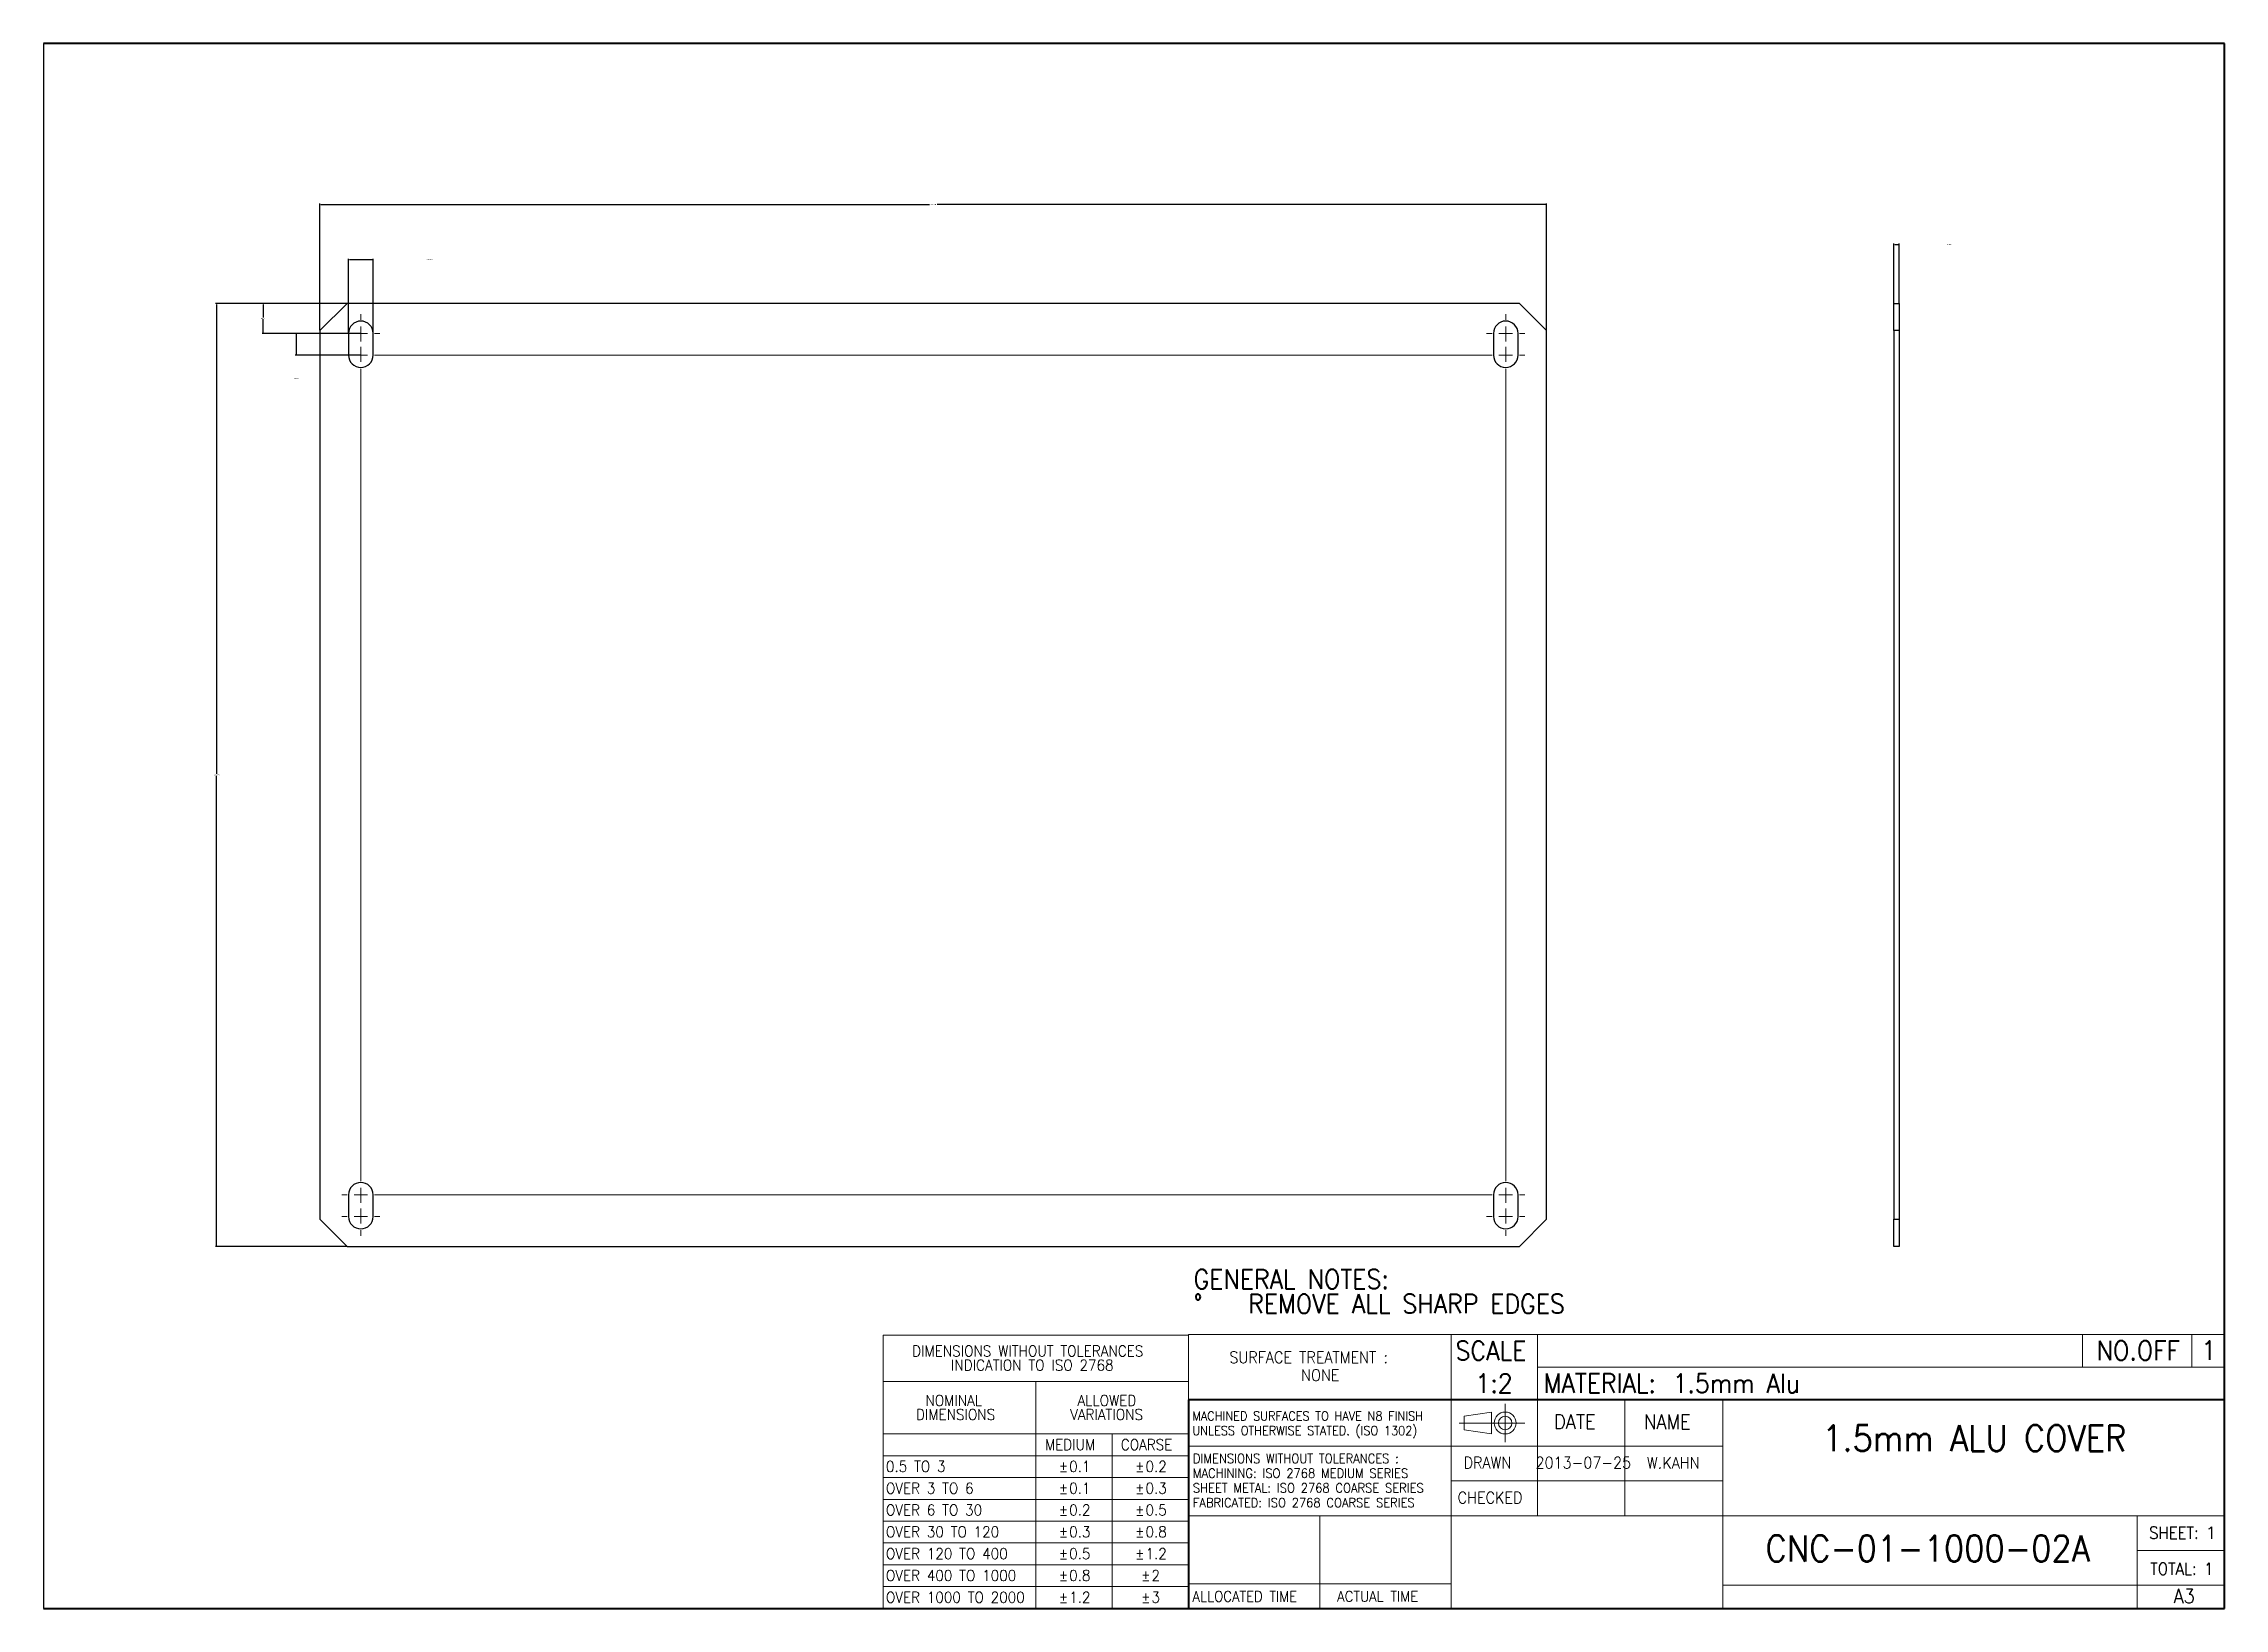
# Model space of a CAD drawing. Header units: millimetres. Extents: x 15 to 913, y -15 to 331.
# Drawn here: x 15 to 415, y 5 to 292 of the extents above; entities that cross this region are included whole.
import ezdxf

# ---------------------------------------------------------------- set-up
doc = ezdxf.new("R2010")
doc.units = ezdxf.units.MM
doc.header["$PDSIZE"] = -1
doc.linetypes.add('CENTERX2', pattern=[100, 64, -12, 12, -12])
doc.layers.get('0').update_dxf_attribs({"true_color": 0xffffff})
doc.layers.get('Defpoints').update_dxf_attribs({"true_color": 0xffffff})
doc.styles.add('textstyle1', font='standard')
doc.styles.add('textstyle10', font='standard')
doc.styles.add('textstyle11', font='standard')
doc.styles.add('textstyle12', font='standard')
doc.styles.add('textstyle13', font='standard')
doc.styles.add('textstyle14', font='standard')
doc.styles.add('textstyle15', font='standard')
doc.styles.add('textstyle16', font='standard')
doc.styles.add('textstyle17', font='standard')
doc.styles.add('textstyle18', font='standard')
doc.styles.add('textstyle19', font='standard')
doc.styles.add('textstyle2', font='standard')
doc.styles.add('textstyle20', font='standard')
doc.styles.add('textstyle21', font='standard')
doc.styles.add('textstyle22', font='standard')
doc.styles.add('textstyle23', font='standard')
doc.styles.add('textstyle24', font='standard')
doc.styles.add('textstyle25', font='standard')
doc.styles.add('textstyle26', font='standard')
doc.styles.add('textstyle27', font='standard')
doc.styles.add('textstyle28', font='standard')
doc.styles.add('textstyle29', font='standard')
doc.styles.add('textstyle3', font='standard')
doc.styles.add('textstyle30', font='standard')
doc.styles.add('textstyle31', font='standard')
doc.styles.add('textstyle32', font='standard')
doc.styles.add('textstyle33', font='standard')
doc.styles.add('textstyle34', font='standard')
doc.styles.add('textstyle35', font='standard')
doc.styles.add('textstyle36', font='standard')
doc.styles.add('textstyle37', font='standard')
doc.styles.add('textstyle38', font='standard')
doc.styles.add('textstyle39', font='standard')
doc.styles.add('textstyle4', font='standard')
doc.styles.add('textstyle40', font='standard')
doc.styles.add('textstyle41', font='standard')
doc.styles.add('textstyle42', font='standard')
doc.styles.add('textstyle43', font='standard')
doc.styles.add('textstyle44', font='standard')
doc.styles.add('textstyle45', font='standard')
doc.styles.add('textstyle46', font='standard')
doc.styles.add('textstyle47', font='standard')
doc.styles.add('textstyle48', font='standard')
doc.styles.add('textstyle49', font='standard')
doc.styles.add('textstyle5', font='standard')
doc.styles.add('textstyle50', font='standard')
doc.styles.add('textstyle51', font='standard')
doc.styles.add('textstyle52', font='standard')
doc.styles.add('textstyle59', font='standard')
doc.styles.add('textstyle6', font='standard')
doc.styles.add('textstyle60', font='standard')
doc.styles.add('textstyle61', font='standard')
doc.styles.add('textstyle62', font='standard')
doc.styles.add('textstyle63', font='standard')
doc.styles.add('textstyle64', font='standard')
doc.styles.add('textstyle65', font='Standard')
doc.styles.add('textstyle66', font='standard')
doc.styles.add('textstyle67', font='standard')
doc.styles.add('textstyle68', font='standard')
doc.styles.add('textstyle69', font='standard')
doc.styles.add('textstyle7', font='standard')
doc.styles.add('textstyle70', font='Standard')
doc.styles.add('textstyle71', font='standard')
doc.styles.add('textstyle72', font='standard')
doc.styles.add('textstyle73', font='standard')
doc.styles.add('textstyle74', font='standard')
doc.styles.add('textstyle75', font='standard')
doc.styles.add('textstyle76', font='standard')
doc.styles.add('textstyle77', font='standard')
doc.styles.add('textstyle78', font='standard')
doc.styles.add('textstyle79', font='standard')
doc.styles.add('textstyle8', font='standard')
doc.styles.add('textstyle9', font='standard')
doc.dimstyles.new('QCADDimStyle', dxfattribs={"dimtxt": 3.5, "dimasz": 2.5, "dimexe": 1, "dimexo": 0, "dimgap": 1.524, "dimtad": 1, "dimtoh": 1, "dimdec": 4, "dimzin": 0, "dimdsep": 46, "dimtxsty": 'Standard', "dimcen": 0.09, "dimadec": 0, "dimazin": 0, "dimtfac": 1, "dimtdec": 4, "dimtofl": 0, "dimtmove": 0, "dimatfit": 3, "dimfxl": 1, "dimtolj": 1, "dimtzin": 0, "dimarcsym": 0})

msp = doc.modelspace()

# ---------------------------------------------------------------- texts
at = {"color": 7, "linetype": 'Continuous', "lineweight": 0, "true_color": 0xffffff}
for s, insert, char_height, attachment_point, style in [('SURFACE TREATMENT :', (232.490119, 52.101561), 2.11666667, 1, 'textstyle79'), ('SCALE', (273.965171, 54.020619), 3.5, 1, 'textstyle63'), ('NO.OFF', (399.214792, 54.044187), 3.5, 2, 'textstyle66'), ('1', (412.123055, 54.083215), 3.5, 2, 'textstyle76'), ('NONE', (249.163478, 48.826361), 2.1166667, 2, 'textstyle74'), ('1:2', (281.036881, 48.043968), 3.5, 2, 'textstyle71'), ('MATERIAL:', (290.117584, 48.056384), 3.5, 1, 'textstyle78'), ('1.5mm Alu', (313.78354, 48.047651), 3.5, 1, 'textstyle70'), ('DATE', (292.023716, 40.5675), 2.6458333, 1, 'textstyle59'), ('NAME', (308.537838, 40.545678), 2.6458333, 1, 'textstyle60'), ('1.5mm ALU COVER', (369.123412, 38.612701), 4.7625, 2, 'textstyle65'), ('DRAWN', (275.456094, 32.778786), 2.1166667, 1, 'textstyle61'), ('2013-07-25', (297.417934, 32.775421), 2.1166667, 2, 'textstyle77'), ('W.KAHN', (313.913655, 32.760782), 2.1166667, 2, 'textstyle69'), ('CHECKED', (274.362937, 26.373464), 2.1166667, 1, 'textstyle62'), ('CNC-01-1000-02A', (360.587253, 18.383191), 4.7625, 2, 'textstyle64'), ('SHEET: 1', (407.280206, 19.981428), 2.2, 2, 'textstyle67'), ('TOTAL: 1', (407.19834, 13.369964), 2.2, 2, 'textstyle75'), ('ALLOCATED TIME', (225.739376, 8.177712), 1.95, 1, 'textstyle72'), ('ACTUAL TIME', (252.274571, 8.185668), 1.95, 1, 'textstyle73'), ('A3', (407.620344, 8.58756), 2.6458333, 2, 'textstyle68')]:
    msp.add_mtext(s, dxfattribs=dict(at, insert=insert, char_height=char_height, attachment_point=attachment_point, style=style))

# ---------------------------------------------------------------- blocks, each defined once
blk = doc.blocks.new('SW_NOTE_0')
at = {"color": 0, "linetype": 'Continuous', "lineweight": 0, "char_height": 3.5, "attachment_point": 1}
for s, insert, style in [('GENERAL NOTES:', (0, 4.51), 'textstyle1'), ('%%d', (0, -0.01), 'textstyle3'), ('REMOVE ALL SHARP EDGES', (10, -0.01), 'textstyle2')]:
    blk.add_mtext(s, dxfattribs=dict(at, insert=insert, style=style))
blk = doc.blocks.new('SW_NOTE_1')
at = {"color": 0, "linetype": 'Continuous', "lineweight": 0, "char_height": 1.7, "attachment_point": 1}
for s, insert, style in [('DIMENSIONS WITHOUT TOLERANCES :', (0, 2.19), 'textstyle4'), ('SHEET METAL: ISO 2768 COARSE SERIES', (0, -3.21), 'textstyle6'), ('MACHINING: ISO 2768 MEDIUM SERIES', (0, -0.51), 'textstyle5'), ('FABRICATED: ISO 2768 COARSE SERIES', (0, -5.91), 'textstyle7')]:
    blk.add_mtext(s, dxfattribs=dict(at, insert=insert, style=style))
blk = doc.blocks.new('SW_NOTE_2')
at = {"color": 0, "linetype": 'Continuous', "lineweight": 0, "char_height": 1.67, "attachment_point": 1}
for s, insert, style in [('MACHINED SURFACES TO HAVE N8 FINISH', (0, 2.15), 'textstyle8'), ('UNLESS OTHERWISE STATED. (ISO 1302)', (0, -0.52), 'textstyle9')]:
    blk.add_mtext(s, dxfattribs=dict(at, insert=insert, style=style))
blk = doc.blocks.new('SW_TABLEANNOTATION_0')
at = {"color": 0, "linetype": 'Continuous', "lineweight": 0}
for p, q in [((0, 0), (0, -50.13)), ((56, 0), (0, 0)), ((56, -50.13), (56, 0)), ((0, -8.5), (56, -8.5)), ((28, -8.5), (28, -50.13)), ((0, -18.12), (56, -18.12)), ((42, -18.12), (42, -50.13)), ((0, -22.13), (56, -22.13)), ((0, -26.13), (56, -26.13)), ((0, -30.13), (56, -30.13)), ((0, -34.12), (56, -34.12)), ((0, -38.13), (56, -38.13)), ((0, -42.13), (56, -42.13)), ((0, -46.13), (56, -46.13)), ((0, -50.13), (56, -50.13))]:
    blk.add_line(p, q, dxfattribs=at)
at = {"color": 0, "linetype": 'Continuous', "lineweight": 0, "char_height": 2, "attachment_point": 1}
for s, insert, style in [('DIMENSIONS WITHOUT TOLERANCES', (5.31, -1.92), 'textstyle10'), ('INDICATION TO ISO 2768', (12.42, -4.51), 'textstyle11'), ('NOMINAL', (7.74, -10.99), 'textstyle12'), ('ALLOWED', (35.64, -10.99), 'textstyle14'), ('DIMENSIONS', (6.01, -13.57), 'textstyle13'), ('VARIATIONS', (34.3, -13.57), 'textstyle15'), ('MEDIUM', (29.67, -19.09), 'textstyle16'), ('COARSE', (43.58, -19.09), 'textstyle17'), ('0.5 TO 3', (0.5, -23.09), 'textstyle18'), ('%%p', (32.2, -23.09), 'textstyle19'), ('0.1', (34.11, -23.09), 'textstyle20'), ('%%p', (46.2, -23.09), 'textstyle21'), ('0.2', (48.11, -23.09), 'textstyle22'), ('OVER 3 TO 6', (0.5, -27.09), 'textstyle23'), ('%%p', (32.2, -27.09), 'textstyle24'), ('0.1', (34.11, -27.09), 'textstyle25'), ('%%p', (46.2, -27.09), 'textstyle26'), ('0.3', (48.11, -27.09), 'textstyle27'), ('OVER 6 TO 30', (0.5, -31.09), 'textstyle28'), ('%%p', (32.2, -31.09), 'textstyle29'), ('0.2', (34.11, -31.09), 'textstyle30'), ('%%p', (46.2, -31.09), 'textstyle31'), ('0.5', (48.11, -31.09), 'textstyle32'), ('OVER 30 TO 120', (0.5, -35.09), 'textstyle33'), ('%%p', (32.2, -35.09), 'textstyle34'), ('0.3', (34.11, -35.09), 'textstyle35'), ('%%p', (46.2, -35.09), 'textstyle36'), ('0.8', (48.11, -35.09), 'textstyle37'), ('OVER 120 TO 400', (0.5, -39.09), 'textstyle38'), ('%%p', (32.2, -39.09), 'textstyle39'), ('0.5', (34.11, -39.09), 'textstyle40'), ('%%p', (46.2, -39.09), 'textstyle41'), ('1.2', (48.11, -39.09), 'textstyle42'), ('OVER 400 TO 1000', (0.5, -43.09), 'textstyle43'), ('%%p', (32.2, -43.09), 'textstyle44'), ('0.8', (34.11, -43.09), 'textstyle45'), ('%%p', (47.31, -43.09), 'textstyle46'), ('2', (49.21, -43.09), 'textstyle47'), ('OVER 1000 TO 2000', (0.5, -47.09), 'textstyle48'), ('%%p', (32.2, -47.09), 'textstyle49'), ('1.2', (34.11, -47.09), 'textstyle50'), ('%%p', (47.31, -47.09), 'textstyle51'), ('3', (49.21, -47.09), 'textstyle52')]:
    blk.add_mtext(s, dxfattribs=dict(at, insert=insert, style=style))
blk = doc.blocks.new('*D16')
at = {"color": 0, "linetype": 'Continuous', "lineweight": -2}
for p, q in [((73.12, 238.86), (61.16, 238.86)), ((61.34, 238.68), (61.34, 235.04)), ((73.12, 234.86), (61.16, 234.86))]:
    blk.add_line(p, q, dxfattribs=at)
at = {"color": 0}
for points in [[(61.37, 238.68), (61.31, 238.68), (61.34, 238.86)], [(61.31, 235.04), (61.37, 235.04), (61.34, 234.86)]]:
    blk.add_solid(points, dxfattribs=at)
at = {"layer": 'Defpoints', "color": 0}
for p in [(73.18, 238.86), (61.34, 234.86), (73.18, 234.86)]:
    blk.add_point(p, dxfattribs=at)
at = {"color": 0, "lineweight": 0, "insert": (61.34, 230.59), "char_height": 0.18, "attachment_point": 5}
blk.add_mtext('\\A1;8.0000', dxfattribs=at)
blk = doc.blocks.new('*D17')
at = {"color": 0, "linetype": 'Continuous', "lineweight": -2}
for p, q in [((70.93, 238.92), (70.93, 252.54)), ((75.25, 252.36), (71.11, 252.36)), ((75.43, 238.92), (75.43, 252.54))]:
    blk.add_line(p, q, dxfattribs=at)
at = {"color": 0}
for points in [[(71.11, 252.39), (71.11, 252.33), (70.93, 252.36)], [(75.25, 252.33), (75.25, 252.39), (75.43, 252.36)]]:
    blk.add_solid(points, dxfattribs=at)
at = {"layer": 'Defpoints', "color": 0}
for p in [(70.93, 252.36), (70.93, 238.86), (75.43, 238.86)]:
    blk.add_point(p, dxfattribs=at)
at = {"color": 0, "lineweight": 0, "insert": (85.79, 252.36), "char_height": 0.18, "attachment_point": 5}
blk.add_mtext('\\A1;9.0000 (4x)', dxfattribs=at)
blk = doc.blocks.new('*D18')
at = {"color": 0, "linetype": 'Continuous', "lineweight": -2}
for p, q in [((70.62, 244.36), (55.11, 244.36)), ((55.29, 244.18), (55.29, 241.79)), ((55.29, 239.04), (55.29, 241.43)), ((73.12, 238.86), (55.11, 238.86))]:
    blk.add_line(p, q, dxfattribs=at)
at = {"color": 0}
for points in [[(55.32, 244.18), (55.26, 244.18), (55.29, 244.36)], [(55.26, 239.04), (55.32, 239.04), (55.29, 238.86)]]:
    blk.add_solid(points, dxfattribs=at)
at = {"layer": 'Defpoints', "color": 0}
for p in [(70.68, 244.36), (55.29, 238.86), (73.18, 238.86)]:
    blk.add_point(p, dxfattribs=at)
at = {"color": 0, "lineweight": 0, "insert": (55.29, 241.61), "char_height": 0.18, "attachment_point": 5}
blk.add_mtext('\\A1;11.0000', dxfattribs=at)
blk = doc.blocks.new('*D19')
at = {"color": 0, "linetype": 'Continuous', "lineweight": -2}
for p, q in [((70.62, 244.36), (46.53, 244.36)), ((46.71, 244.18), (46.71, 158.04)), ((46.71, 71.54), (46.71, 157.68)), ((70.62, 71.36), (46.53, 71.36))]:
    blk.add_line(p, q, dxfattribs=at)
at = {"color": 0}
for points in [[(46.74, 244.18), (46.68, 244.18), (46.71, 244.36)], [(46.68, 71.54), (46.74, 71.54), (46.71, 71.36)]]:
    blk.add_solid(points, dxfattribs=at)
at = {"layer": 'Defpoints', "color": 0}
for p in [(70.68, 244.36), (46.71, 71.36), (70.68, 71.36)]:
    blk.add_point(p, dxfattribs=at)
at = {"color": 0, "lineweight": 0, "insert": (46.71, 157.86), "char_height": 0.18, "attachment_point": 5}
blk.add_mtext('\\A1;346.0000', dxfattribs=at)
blk = doc.blocks.new('*D20')
at = {"color": 0, "linetype": 'Continuous', "lineweight": -2}
for p, q in [((65.68, 239.42), (65.68, 262.66)), ((65.86, 262.48), (177.48, 262.48)), ((290.5, 262.48), (178.89, 262.48)), ((290.68, 239.42), (290.68, 262.66))]:
    blk.add_line(p, q, dxfattribs=at)
at = {"color": 0}
for points in [[(65.86, 262.51), (65.86, 262.45), (65.68, 262.48)], [(290.5, 262.45), (290.5, 262.51), (290.68, 262.48)]]:
    blk.add_solid(points, dxfattribs=at)
at = {"layer": 'Defpoints', "color": 0}
for p in [(290.68, 262.48), (65.68, 239.36), (290.68, 239.36)]:
    blk.add_point(p, dxfattribs=at)
at = {"color": 0, "lineweight": 0, "insert": (178.18, 262.48), "char_height": 0.18, "attachment_point": 5}
blk.add_mtext('\\A1;450.0000', dxfattribs=at)
blk = doc.blocks.new('SW_CENTERMARKSYMBOL_0')
at = {"color": 0, "linetype": 'Continuous', "lineweight": 0}
for p, q in [((0, 0), (-1.25, 0)), ((0, 2.5), (0, 3.5)), ((0, 0), (0, 1.25)), ((0, 0), (1.25, 0)), ((0, 0), (0, -1.25)), ((2.5, 0), (3.5, 0)), ((-2.5, 0), (-3.5, 0)), ((0, -1.5), (0, -0.5)), ((0, -2.5), (0, -3.5)), ((0, -4), (0, -2.75)), ((0, -4), (1.25, -4)), ((2.5, -4), (3.5, -4)), ((-2.5, -4), (-3.5, -4)), ((0, -4), (-1.25, -4)), ((0, -4), (0, -5.25)), ((0, -6.5), (0, -7.5))]:
    blk.add_line(p, q, dxfattribs=at)
blk = doc.blocks.new('SW_CENTERMARKSYMBOL_1')
at = {"color": 0, "linetype": 'Continuous', "lineweight": 0}
for p, q in [((0, 0), (-1.25, 0)), ((0, 2.5), (0, 3.5)), ((0, 0), (0, 1.25)), ((0, 0), (1.25, 0)), ((0, 0), (0, -1.25)), ((2.5, 0), (3.5, 0)), ((-2.5, 0), (-3.5, 0)), ((0, -1.5), (0, -0.5)), ((0, -2.5), (0, -3.5)), ((0, -4), (0, -2.75)), ((0, -4), (1.25, -4)), ((2.5, -4), (3.5, -4)), ((-2.5, -4), (-3.5, -4)), ((0, -4), (-1.25, -4)), ((0, -4), (0, -5.25)), ((0, -6.5), (0, -7.5))]:
    blk.add_line(p, q, dxfattribs=at)
blk = doc.blocks.new('SW_CENTERMARKSYMBOL_2')
at = {"color": 0, "linetype": 'Continuous', "lineweight": 0}
for p, q in [((0, 4), (-1.25, 4)), ((0, 6.5), (0, 7.5)), ((0, 4), (0, 5.25)), ((0, 4), (0, 2.75)), ((0, 4), (1.25, 4)), ((2.5, 4), (3.5, 4)), ((-2.5, 4), (-3.5, 4)), ((0, 0), (-1.25, 0)), ((0, 2.5), (0, 3.5)), ((0, 1.5), (0, 0.5)), ((0, 0), (0, 1.25)), ((0, 0), (0, -1.25)), ((0, 0), (1.25, 0)), ((2.5, 0), (3.5, 0)), ((-2.5, 0), (-3.5, 0)), ((0, -2.5), (0, -3.5))]:
    blk.add_line(p, q, dxfattribs=at)
blk = doc.blocks.new('SW_CENTERMARKSYMBOL_3')
at = {"color": 0, "linetype": 'Continuous', "lineweight": 0}
for p, q in [((-2.5, 4), (-3.5, 4)), ((0, 4), (-1.25, 4)), ((0, 6.5), (0, 7.5)), ((0, 4), (0, 5.25)), ((0, 4), (0, 2.75)), ((0, 4), (1.25, 4)), ((2.5, 4), (3.5, 4)), ((-2.5, 0), (-3.5, 0)), ((0, 0), (-1.25, 0)), ((0, 2.5), (0, 3.5)), ((0, 1.5), (0, 0.5)), ((0, 0), (0, 1.25)), ((0, 0), (0, -1.25)), ((0, 0), (1.25, 0)), ((2.5, 0), (3.5, 0)), ((0, -2.5), (0, -3.5))]:
    blk.add_line(p, q, dxfattribs=at)
blk = doc.blocks.new('SW_CENTERMARKSYMBOL_4')
at = {"color": 0, "linetype": 'Continuous', "lineweight": 0}
for p, q in [((0, 0), (-1.25, 0)), ((0, 2.5), (0, 3.5)), ((0, 0), (0, 1.25)), ((0, 0), (1.25, 0)), ((0, 0), (0, -1.25)), ((2.5, 0), (207.5, 0)), ((210, 0), (208.75, 0)), ((210, 2.5), (210, 3.5)), ((210, 0), (210, 1.25)), ((210, 0), (211.25, 0)), ((210, 0), (210, -1.25)), ((212.5, 0), (213.5, 0)), ((-2.5, 0), (-3.5, 0)), ((0, -2.5), (0, -151.5)), ((210, -2.5), (210, -151.5)), ((-2.5, -154), (-3.5, -154)), ((0, -154), (-1.25, -154)), ((0, -154), (0, -152.75)), ((0, -154), (1.25, -154)), ((0, -154), (0, -155.25)), ((2.5, -154), (207.5, -154)), ((210, -154), (208.75, -154)), ((210, -154), (210, -152.75)), ((210, -154), (211.25, -154)), ((210, -154), (210, -155.25)), ((212.5, -154), (213.5, -154)), ((0, -156.5), (0, -157.5)), ((210, -156.5), (210, -157.5))]:
    blk.add_line(p, q, dxfattribs=at)
blk = doc.blocks.new('*D21')
at = {"color": 0, "linetype": 'Continuous', "lineweight": -2}
for p, q in [((354.35, 244.42), (354.35, 255.35)), ((354.53, 255.17), (355.17, 255.17)), ((355.35, 244.42), (355.35, 255.35))]:
    blk.add_line(p, q, dxfattribs=at)
at = {"color": 0}
for points in [[(354.53, 255.2), (354.53, 255.14), (354.35, 255.17)], [(355.17, 255.14), (355.17, 255.2), (355.35, 255.17)]]:
    blk.add_solid(points, dxfattribs=at)
at = {"layer": 'Defpoints', "color": 0}
for p in [(355.35, 255.17), (354.35, 244.36), (355.35, 244.36)]:
    blk.add_point(p, dxfattribs=at)
at = {"color": 0, "lineweight": 0, "insert": (364.57, 255.17), "char_height": 0.18, "attachment_point": 5}
blk.add_mtext('\\A1;2.0000', dxfattribs=at)

# ---------------------------------------------------------------- dimensions: what is measured, and where the dimension line sits
at = {"color": 7, "linetype": 'Continuous', "lineweight": 0, "true_color": 0xffffff}
for base, p1, p2, angle, picture, middle in [((290.684443, 262.484642), (65.684443, 239.359797), (290.684443, 239.359797), 0, '*D20', (178.184443, 262.484642)), ((46.712164, 71.359797), (70.684443, 244.359797), (70.684443, 71.359797), 90, '*D19', (46.712164, 157.859797)), ((55.294887, 238.859797), (70.684443, 244.359797), (73.184443, 238.859797), 90, '*D18', (55.294887, 241.609797)), ((61.336215, 234.859797), (73.184443, 238.859797), (73.184443, 234.859797), 90, '*D16', (61.336215, 230.588854))]:
    dim = msp.add_linear_dim(base=base, p1=p1, p2=p2, angle=angle, dimstyle='QCADDimStyle', override={"dimtxt": 0.18, "dimasz": 0.18, "dimexe": 0.18, "dimexo": 0.0625, "dimgap": 0.09, "dimtad": 0, "dimtih": 1, "dimlfac": 2, "dimtmove": 2}, dxfattribs=at)
    dim.commit()
    dim.dimension.update_dxf_attribs({"geometry": picture, "text_midpoint": middle, "dimtype": 160})
dim = msp.add_linear_dim(base=(70.934443, 252.359797), p1=(75.434443, 238.859797), p2=(70.934443, 238.859797), angle=0, text='<> (4x)', dimstyle='QCADDimStyle', override={"dimtxt": 0.18, "dimasz": 0.18, "dimexe": 0.18, "dimexo": 0.0625, "dimgap": 0.09, "dimtad": 0, "dimtih": 1, "dimlfac": 2, "dimtmove": 2}, dxfattribs=at)
dim.commit()
dim.dimension.update_dxf_attribs({"geometry": '*D17', "text_midpoint": (85.79138, 252.359797), "dimtype": 160})
dim = msp.add_linear_dim(base=(355.345808, 255.168284), p1=(354.345808, 244.359797), p2=(355.345808, 244.359797), dimstyle='QCADDimStyle', override={"dimtxt": 0.18, "dimasz": 0.18, "dimexe": 0.18, "dimexo": 0.0625, "dimgap": 0.09, "dimtad": 0, "dimtih": 1, "dimlfac": 2, "dimtmove": 2}, dxfattribs=at)
dim.commit()
dim.dimension.update_dxf_attribs({"geometry": '*D21', "text_midpoint": (364.567907, 255.168284), "dimtype": 160})

# ---------------------------------------------------------------- linework, layer by layer
at = {"color": 7, "linetype": 'Continuous', "lineweight": 40, "true_color": 0xffffff}
for p, q in [((415, 292), (15, 292)), ((415, 5), (415, 292)), ((415, 43.25), (225, 43.25)), ((225, 43.25), (225, 5)), ((15, 5), (415, 5))]:
    msp.add_line(p, q, dxfattribs=at)
at = {"color": 7, "linetype": 'Continuous', "lineweight": 30, "true_color": 0xffffff}
for p, q in [((15, 292), (15, 5)), ((70.684441, 244.359794), (65.684446, 239.359799)), ((285.684444, 244.359794), (70.684441, 244.359794)), ((290.68444, 239.359799), (285.684444, 244.359794)), ((354.345808, 239.359799), (354.345808, 244.359794)), ((354.345808, 244.359794), (355.345808, 244.359794)), ((355.345808, 244.359794), (355.345808, 239.359799)), ((65.684446, 239.359799), (65.684446, 76.359796)), ((70.934445, 238.859798), (70.934445, 234.859797)), ((75.434439, 234.859797), (75.434439, 238.859798)), ((280.934446, 238.859798), (280.934446, 234.859797)), ((285.43444, 234.859797), (285.43444, 238.859798)), ((290.68444, 76.359796), (290.68444, 239.359799)), ((355.345808, 239.359799), (354.345808, 239.359799)), ((354.345808, 239.359799), (354.345808, 76.359796)), ((355.345808, 239.359799), (355.345808, 76.359796)), ((70.934445, 80.859798), (70.934445, 76.859797)), ((75.434439, 76.859797), (75.434439, 80.859798)), ((280.934446, 80.859798), (280.934446, 76.859797)), ((285.43444, 76.859797), (285.43444, 80.859798)), ((65.684446, 76.359796), (70.684441, 71.359801)), ((285.684444, 71.359801), (290.68444, 76.359796)), ((354.345808, 76.359796), (355.345808, 76.359796)), ((354.345808, 71.359801), (354.345808, 76.359796)), ((355.345808, 76.359796), (355.345808, 71.359801)), ((70.684441, 71.359801), (285.684444, 71.359801)), ((355.345808, 71.359801), (354.345808, 71.359801))]:
    msp.add_line(p, q, dxfattribs=at)
at = {"color": 7, "linetype": 'Continuous', "lineweight": 0, "true_color": 0xffffff}
for p, q in [((273.2, 55.25), (225, 55.25)), ((225, 55.25), (225, 43.25)), ((273.2, 43.25), (273.2, 55.25)), ((273.2, 55.25), (322, 55.25)), ((289, 55.25), (289, 43.25)), ((322, 55.25), (415, 55.25)), ((389, 55.25), (389, 49.25)), ((409, 55.25), (409, 49.25)), ((289, 49.25), (415, 49.25)), ((225, 43.25), (225, 5)), ((273.2, 43.25), (273.2, 5)), ((275.580391, 40.250897), (280.580391, 41.000897)), ((275.580391, 40.250897), (275.580391, 37.750897)), ((280.580391, 41.000897), (280.580391, 37.000897)), ((289, 43.25), (289, 22)), ((305, 22), (305, 43.25)), ((323, 5), (323, 43.25)), ((275.580391, 37.750897), (280.580391, 37.000897)), ((273.2, 34.75), (225, 34.75)), ((323, 34.75), (273.2, 34.75)), ((323, 28.375), (273.2, 28.375)), ((273.2, 22), (225, 22)), ((249.1, 22), (249.1, 5)), ((323, 22), (273.2, 22)), ((415, 22), (323, 22)), ((399, 5), (399, 22)), ((399, 15.625), (415, 15.625)), ((225, 9.5), (273.2, 9.5)), ((415, 9.25), (323, 9.25))]:
    msp.add_line(p, q, dxfattribs=at)
at = {"color": 7, "linetype": 'CENTERX2', "lineweight": 0, "true_color": 0xffffff}
for p, q in [((283.080391, 35.50004), (283.080391, 42.50004)), ((274.654575, 39), (286.664244, 39))]:
    msp.add_line(p, q, dxfattribs=at)
at = {"color": 7, "linetype": 'Continuous', "lineweight": 0, "true_color": 0xffffff}
for radius in [2, 1.25]:
    msp.add_circle((283.080391, 39.000897), radius, dxfattribs=at)
at = {"color": 7, "linetype": 'Continuous', "lineweight": 30, "true_color": 0xffffff}
for centre, start, end in [((73.184443, 238.859797), 0, 180), ((283.184443, 238.859797), 0, 180), ((73.184443, 234.859797), 180, 0), ((283.184443, 234.859797), 180, 0), ((73.184443, 80.859797), 0, 180), ((283.184443, 80.859797), 0, 180), ((73.184443, 76.859797), 180, 0), ((283.184443, 76.859797), 180, 0)]:
    msp.add_arc(centre, 2.25, start, end, dxfattribs=at)

# ---------------------------------------------------------------- block references
at = {"color": 7, "linetype": 'Continuous', "lineweight": 0, "true_color": 0xffffff}
for name, p in [('SW_CENTERMARKSYMBOL_3', (73.184443, 234.859797)), ('SW_CENTERMARKSYMBOL_2', (283.184443, 234.859797)), ('SW_CENTERMARKSYMBOL_4', (73.184443, 234.859797)), ('SW_CENTERMARKSYMBOL_0', (73.184443, 80.859797)), ('SW_CENTERMARKSYMBOL_1', (283.184443, 80.859797)), ('SW_NOTE_0', (225.930498, 62.62699)), ('SW_TABLEANNOTATION_0', (169, 55.125)), ('SW_NOTE_2', (225.693594, 38.966703)), ('SW_NOTE_1', (225.800383, 31.151104))]:
    msp.add_blockref(name, p, dxfattribs=at)

msp.set_redraw_order([(e.dxf.handle, doc.entitydb.next_handle()) for e in msp.query("TEXT MTEXT ATTDEF DIMENSION ARC_DIMENSION")])  # texts and dimensions are drawn at this point

doc.saveas('drawing.dxf')
